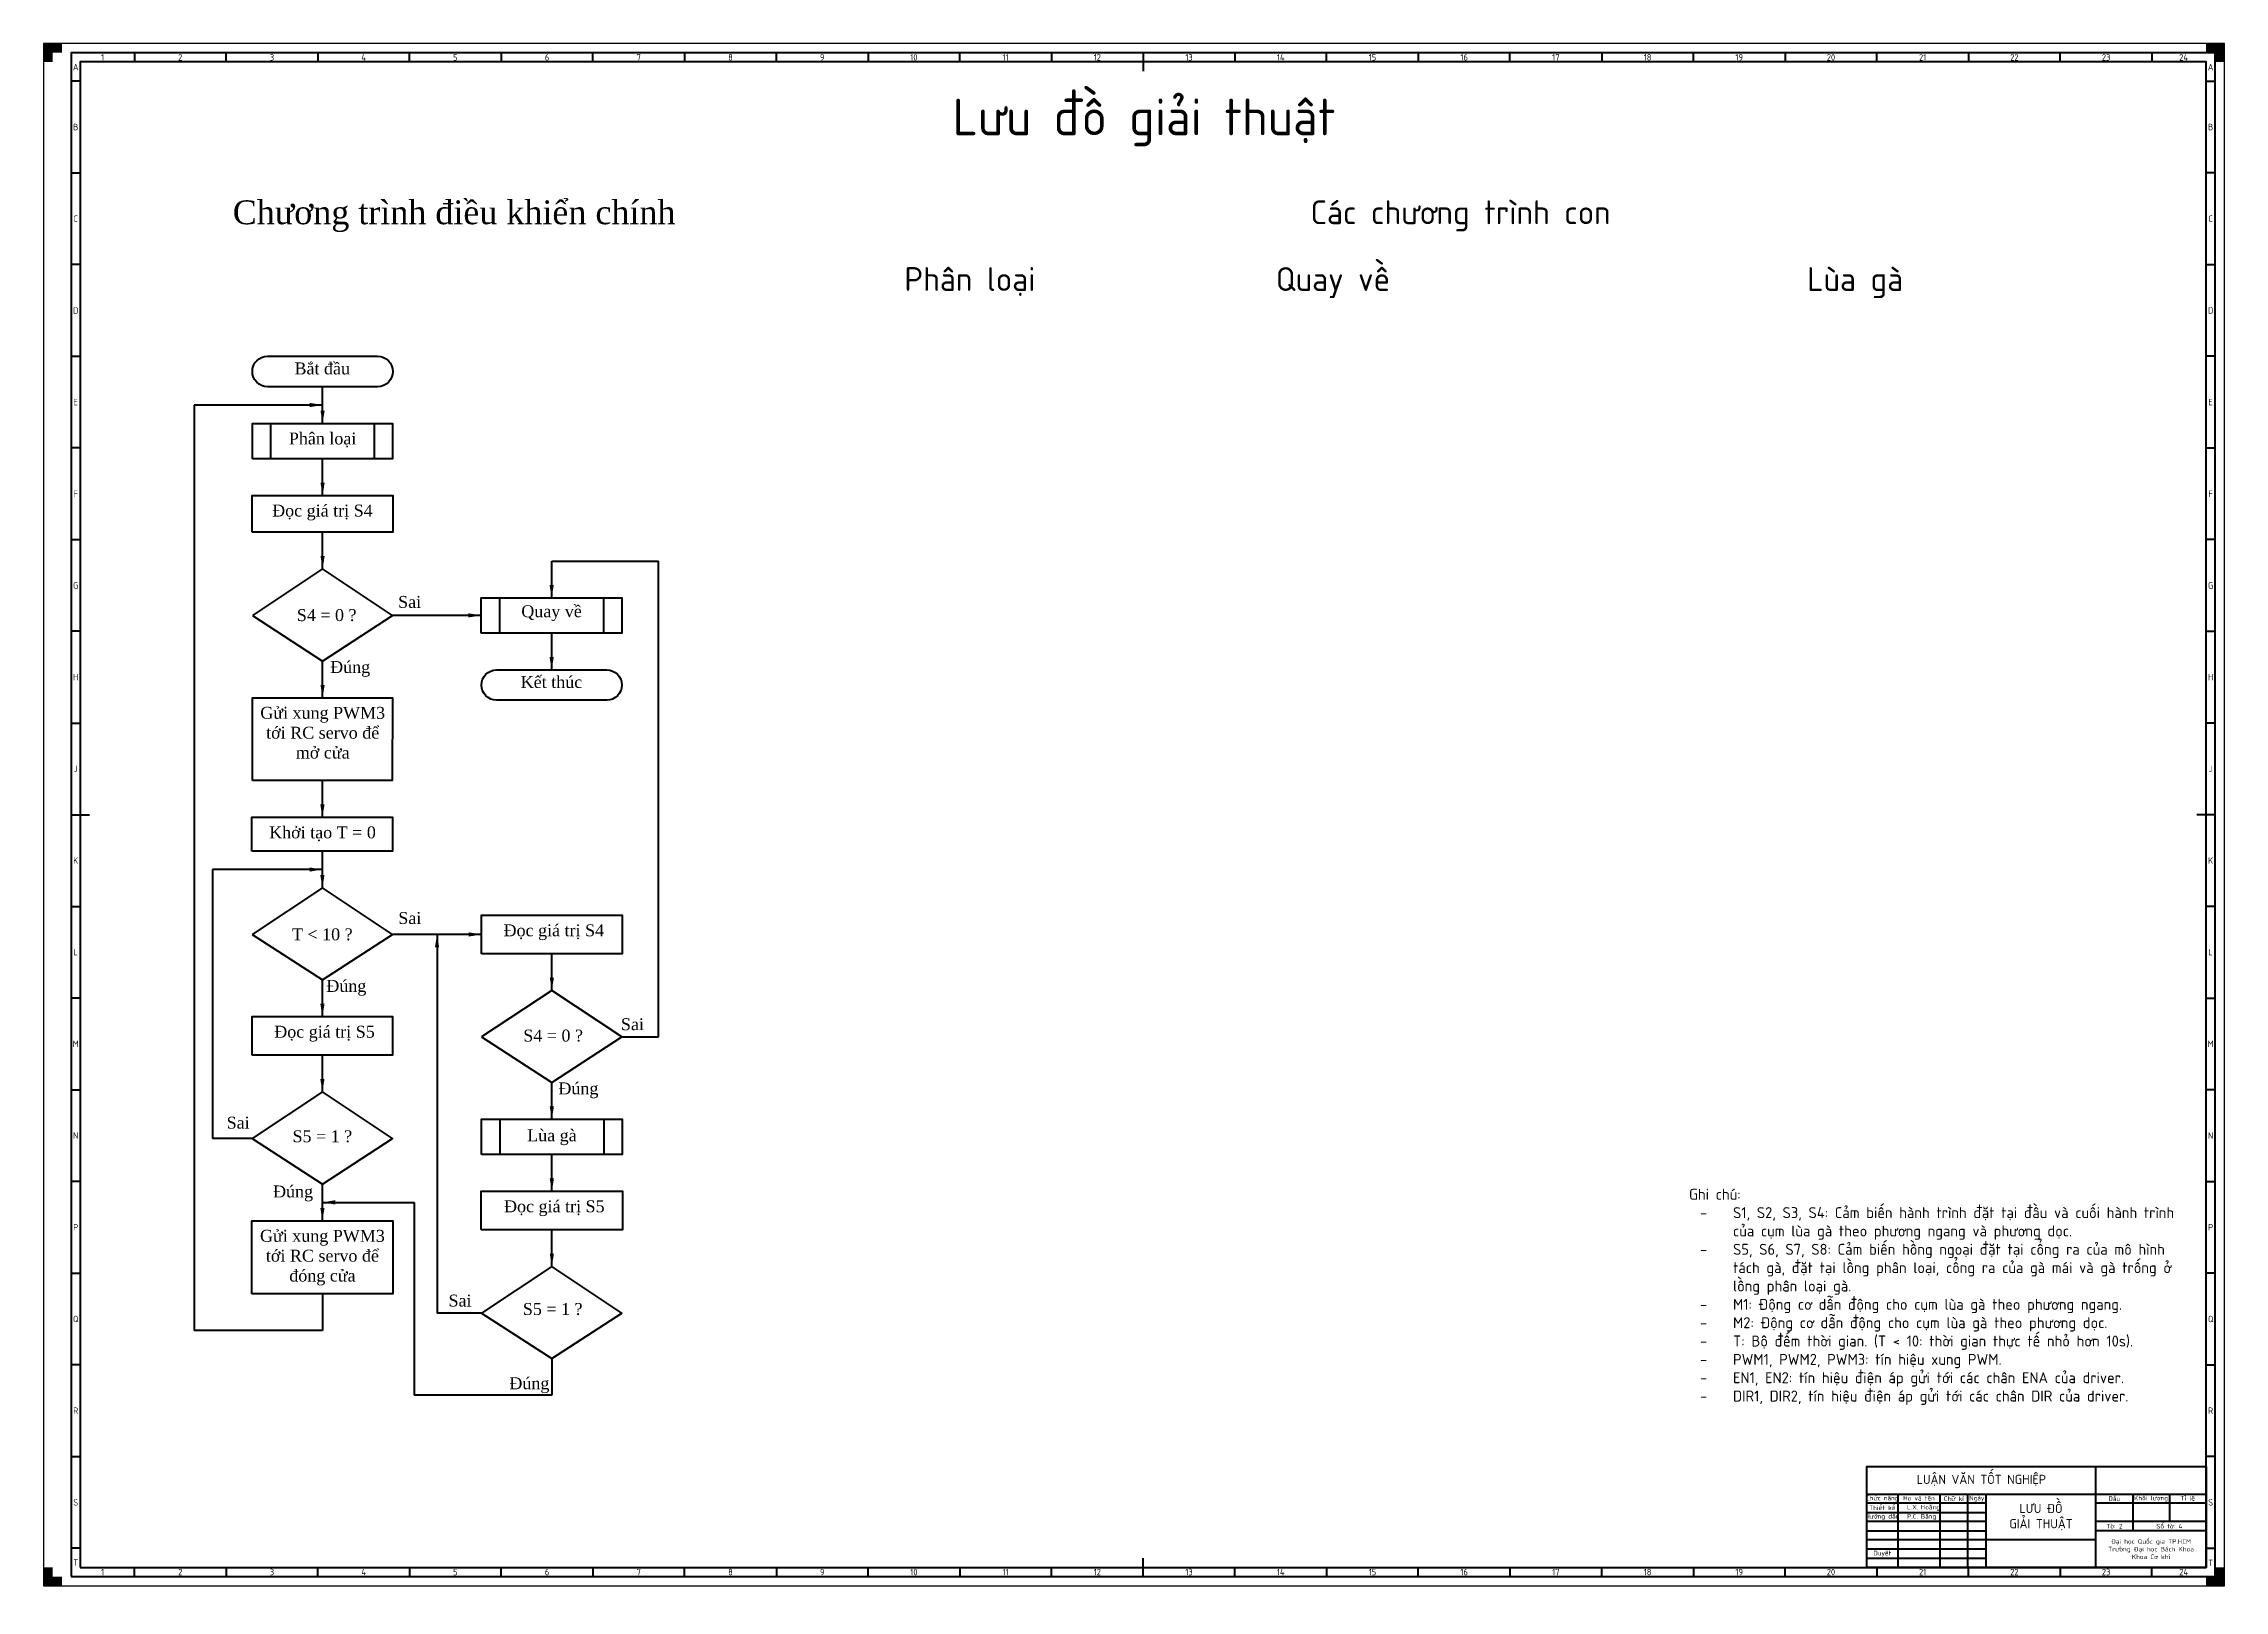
# Model space of a CAD drawing. Header units: millimetres. Extents: x -306 to 5587, y -2981 to 843.
# Drawn here: x 0 to 1189, y 0 to 843 of the extents above; entities that cross this region are included whole.
import ezdxf
from ezdxf import colors
from ezdxf.entities.mleader import LeaderData, LeaderLine
from ezdxf.math import Vec2, Vec3

# ---------------------------------------------------------------- set-up
doc = ezdxf.new("R2010")
doc.units = ezdxf.units.MM
doc.header["$LTSCALE"] = 0.25
doc.linetypes.add('DASHEDX2', pattern=[38.1, 25.4, -12.7])
doc.layers.get('0').update_dxf_attribs({"lineweight": 70})
for name, color, linetype, lineweight in [('Frame 0.5', 170, 'Continuous', 50), ('Frame 1', 10, 'Continuous', 100), ('Hidden', 4, 'DASHEDX2', 35), ('Text', 2, 'Continuous', 35)]:
    doc.layers.add(name, color=color, linetype=linetype, lineweight=lineweight)
doc.styles.get("Standard").update_dxf_attribs({"font": 'times.ttf', "width": 1.0001})
doc.styles.add('TCVN', font='')
doc.styles.get('TCVN').set_extended_font_data('TCVN 7284')
doc.dimstyles.new('TCVN', dxfattribs={"dimtxt": 3.5, "dimasz": 3.5, "dimexe": 2, "dimexo": 0, "dimtad": 1, "dimtxsty": 'TCVN', "dimcen": 3.5, "dimclrd": 256, "dimclre": 256, "dimclrt": 256, "dimadec": 0, "dimazin": 0, "dimtfac": 1, "dimtmove": 0, "dimatfit": 3, "dimfxl": 1, "dimtfillclr": 256, "dimlwd": -1, "dimlwe": -1, "dimarcsym": 0})

msp = doc.modelspace()

# ---------------------------------------------------------------- texts
at = {"ltscale": 1.5, "attachment_point": 1, "style": 'TCVN'}
for s, width, insert, char_height in [('\\pxqc;Lưu đồ giải thuật', 1000, (100, 813.5), 20), ('Các chương trình con', 232.098, (690.8, 758), 13), ('Quay về', 244.428, (671.8, 721.6), 13), ('Phân loại', 244.428, (469.3, 721.6), 13), ('Lùa gà', 244.428, (961.5, 721.6), 13)]:
    msp.add_mtext_dynamic_manual_height_columns(s, width=width, gutter_width=25, heights=[0], dxfattribs=dict(at, insert=insert, char_height=char_height))
at = {"ltscale": 1.5, "insert": (103.1, 758), "char_height": 13, "attachment_point": 1}
msp.add_mtext_dynamic_manual_height_columns('Chương trình điều khiển chính', width=258.331, gutter_width=25, heights=[0], dxfattribs=at)
at = {"color": 2, "ltscale": 1.5, "char_height": 6.5, "attachment_point": 1}
for s, width, insert in [('\\pxqc;Phân loại', 76.438, (113.9, 631.4)), ('\\pxqc;Đọc giá trị S4', 76.615, (113.7, 592.1)), ('\\pxqc;S4 = 0 ?', 73.855, (117.4, 535.1)), ('\\pxqc;Sai', 17.923, (190.6, 542.3)), ('\\pxqc;Quay về', 76.659, (238.6, 537.2)), ('\\pxqc;Đúng', 30.053, (152.1, 506.8)), ('\\pxqc;Kết thúc', 73.209, (240.3, 498.6)), ('\\pxqc;Gửi xung PWM3 \\Ptới RC servo để mở cửa', 76.322, (114, 481.8)), ('\\pxqc;Khởi tạo T = 0', 76.707, (113.7, 416.6)), ('\\pxqc;Sai', 18.704, (190.3, 369.9)), ('\\pxqc;T < 10 ?', 70.477, (116.7, 361)), ('\\pxqc; Đọc giá trị S4', 76.497, (238.7, 363.2)), ('\\pxqc;Đúng', 26.078, (152, 332.9)), ('\\pxqc;Sai', 20.467, (310.8, 312)), ('\\pxqc; Đọc giá trị S5', 76.634, (113.6, 307.9)), ('\\pxqc;S4 = 0 ?', 63.791, (245.9, 305.8)), ('\\pxqc;Đúng', 28.962, (277.1, 277)), ('\\pxqc;Sai', 13.524, (99.3, 258.3)), ('\\pxqc;S5 = 1 ?', 67.532, (118.2, 250.9)), ('\\pxqc;Lùa gà', 76.494, (238.9, 251.4)), ('\\pxqc;Đúng', 24.029, (124, 220.8)), ('\\pxqc; Đọc giá trị S5', 77.038, (238.7, 212.7)), ('\\pxqc;Gửi xung PWM3 tới RC servo để đóng cửa', 77.026, (113.5, 196.6)), ('\\pxqc;Sai', 21.082, (216.5, 161.3)), ('\\pxqc;S5 = 1 ?', 59.695, (247.7, 156.7)), ('\\pxqc;Đúng', 20.697, (254.5, 116.2))]:
    msp.add_mtext_dynamic_manual_height_columns(s, width=width, gutter_width=25, heights=[0], dxfattribs=dict(at, insert=insert))
at = {"layer": 'Text', "style": 'TCVN'}
for s, width, gutter_width, heights, insert, char_height, attachment_point in [('\\pxqc;A', 5, 17.5, [0], (17.5, 830.7), 3.5, 5), ('\\pxqc;1', 34.5, 17.5, [0], (32.2, 836), 3.5, 5), ('\\pxqc;2', 50, 17.5, [0], (74.5, 836), 3.5, 5), ('\\pxqc;3', 50, 17.5, [0], (124.5, 836), 3.5, 5), ('\\pxqc;4', 50, 17.5, [0], (174.5, 836), 3.5, 5), ('\\pxqc;5', 50, 17.5, [0], (224.5, 836), 3.5, 5), ('\\pxqc;6', 50, 17.5, [0], (274.5, 836), 3.5, 5), ('\\pxqc;7', 50, 17.5, [0], (324.5, 836), 3.5, 5), ('\\pxqc;8', 50, 17.5, [0], (374.5, 836), 3.5, 5), ('\\pxqc;9', 50, 17.5, [0], (424.5, 836), 3.5, 5), ('\\pxqc;10', 50, 17.5, [0], (474.5, 836), 3.5, 5), ('\\pxqc;11', 50, 17.5, [0], (524.5, 836), 3.5, 5), ('\\pxqc;12', 50, 17.5, [0], (574.5, 836), 3.5, 5), ('\\pxqc;13', 50, 17.5, [0], (624.5, 836), 3.5, 5), ('\\pxqc;14', 50, 17.5, [0], (674.5, 836), 3.5, 5), ('\\pxqc;15', 50, 17.5, [0], (724.5, 836), 3.5, 5), ('\\pxqc;16', 50, 17.5, [0], (774.5, 836), 3.5, 5), ('\\pxqc;17', 50, 17.5, [0], (824.5, 836), 3.5, 5), ('\\pxqc;18', 50, 17.5, [0], (874.5, 836), 3.5, 5), ('\\pxqc;19', 50, 17.5, [0], (924.5, 836), 3.5, 5), ('\\pxqc;20', 50, 17.5, [0], (974.5, 836), 3.5, 5), ('\\pxqc;21', 50, 17.5, [0], (1024.5, 836), 3.5, 5), ('\\pxqc;22', 50, 17.5, [0], (1074.5, 836), 3.5, 5), ('\\pxqc;23', 50, 17.5, [0], (1124.5, 836), 3.5, 5), ('\\pxqc;24', 34.5, 17.5, [0], (1166.8, 836), 3.5, 5), ('\\pxqc;A', 5, 17.5, [0], (1181.5, 830.7), 3.5, 5), ('\\pxqc;B', 5, 17.5, [0], (17.5, 798), 3.5, 5), ('\\pxqc;B', 5, 17.5, [0], (1181.5, 798), 3.5, 5), ('\\pxqc;C', 5, 17.5, [0], (17.5, 748), 3.5, 5), ('\\pxqc;C', 5, 17.5, [0], (1181.5, 748), 3.5, 5), ('\\pxqc;D', 5, 17.5, [0], (17.5, 698), 3.5, 5), ('\\pxqc;D', 5, 17.5, [0], (1181.5, 698), 3.5, 5), ('\\pxqc;E', 5, 17.5, [0], (17.5, 648), 3.5, 5), ('\\pxqc;E', 5, 17.5, [0], (1181.5, 648), 3.5, 5), ('\\pxqc;F', 5, 17.5, [0], (17.5, 598), 3.5, 5), ('\\pxqc;F', 5, 17.5, [0], (1181.5, 598), 3.5, 5), ('\\pxqc;G', 5, 17.5, [0], (17.5, 548), 3.5, 5), ('\\pxqc;G', 5, 17.5, [0], (1181.5, 548), 3.5, 5), ('\\pxqc;H', 5, 17.5, [0], (17.5, 498), 3.5, 5), ('\\pxqc;H', 5, 17.5, [0], (1181.5, 498), 3.5, 5), ('\\pxqc;J', 5, 17.5, [0], (17.5, 448), 3.5, 5), ('\\pxqc;J', 5, 17.5, [0], (1181.5, 448), 3.5, 5), ('\\pxqc;K', 5, 17.5, [0], (17.5, 398), 3.5, 5), ('\\pxqc;K', 5, 17.5, [0], (1181.5, 398), 3.5, 5), ('\\pxqc;L', 5, 17.5, [0], (17.5, 348), 3.5, 5), ('\\pxqc;L', 5, 17.5, [0], (1181.5, 348), 3.5, 5), ('\\pxqc;M', 5, 17.5, [0], (17.5, 298), 3.5, 5), ('\\pxqc;M', 5, 17.5, [0], (1181.5, 298), 3.5, 5), ('\\pxqc;N', 5, 17.5, [0], (17.5, 248), 3.5, 5), ('\\pxqc;N', 5, 17.5, [0], (1181.5, 248), 3.5, 5), ('Ghi chú:\\P\\pxi-3,l4,t4;-^IS1, S2, S3, S4: Cảm biến hành trình đặt tại đầu và cuối hành trình của cụm lùa gà theo phương ngang và phương dọc.\\P-^IS5, S6, S7, S8: Cảm biến hồng ngoại đặt tại cổng ra của mô hình tách gà, đặt tại lồng phân loại, cổng ra của gà mái và gà trống ở lồng phân loại gà.\\P-^IM1: Động cơ dẫn động cho cụm lùa gà theo phương ngang.\\P-^IM2: Động cơ dẫn động cho cụm lùa gà theo phương dọc.\\P-^IT: Bộ đếm thời gian. (T < 10: thời gian thực tế nhỏ hơn 10s).\\P-^IPWM1, PWM2, PWM3: tín hiệu xung PWM.\\P-^IEN1, EN2: tín hiệu điện áp gửi tới các chân ENA của driver.\\P-^IDIR1, DIR2, tín hiệu điện áp gửi tới các chân DIR của driver.', 276.5, 25, [355.8], (897.1, 219), 6, 1), ('\\pxqc;P', 5, 17.5, [0], (17.5, 198), 3.5, 5), ('\\pxqc;P', 5, 17.5, [0], (1181.5, 198), 3.5, 5), ('\\pxqc;Q', 5, 17.5, [0], (17.5, 148), 3.5, 5), ('\\pxqc;Q', 5, 17.5, [0], (1181.5, 148), 3.5, 5), ('\\pxqc;R', 5, 17.5, [0], (17.5, 98), 3.5, 5), ('\\pxqc;R', 5, 17.5, [0], (1181.5, 98), 3.5, 5), ('LUẬN VĂN TỐT NGHIỆP', 125, 25, [0], (1056.5, 60), 5, 5), ('\\pxqc;S', 5, 17.5, [0], (17.5, 48), 3.5, 5), ('Chức năng', 17, 25, [0], (1002.5, 50), 2.5, 5), ('Họ và tên', 23, 25, [0], (1022.5, 50), 2.5, 5), ('Chữ kí', 15, 25, [0], (1041.5, 50), 2.5, 5), ('Ngày', 10, 25, [0], (1054, 50), 2.5, 5), ('LƯU ĐỒ \\PGIẢI THUẬT', 60, 25, [0], (1089, 40), 5, 5), ('\\pxqc;Dấu', 20, 17.5, [0], (1129, 50), 2.5, 5), ('\\pxqc;Khối lượng', 20, 17.5, [0], (1149, 50), 2.5, 5), ('\\pxqc;Tỉ lệ', 20, 17.5, [0], (1169, 50), 2.5, 5), ('\\pxqc;S', 5, 17.5, [0], (1181.5, 48), 3.5, 5), ('Hướng dẫn', 17, 25, [0], (1002.5, 40), 2.5, 5), ('Thiết kế', 17, 25, [0], (1002.5, 45), 2.5, 5), ('\\pxi-3,l5,t5;L.X.^IHoằng', 23, 25, [0], (1011, 45), 2.5, 4), ('\\pxi-3,l5,ql,t5;P.C.^IBằng', 23, 25, [0], (1011, 40), 2.5, 4), ('Tờ: 2', 20, 17.5, [0], (1129, 35), 2.5, 5), ('\\pxqc;Số tờ: 4', 40, 17.5, [0], (1159, 35), 2.5, 5), ('Đại học Quốc gia TP.HCM\\PTrường Đại học Bách Khoa\\PKhoa Cơ khí', 60, 25, [0], (1149, 22.5), 2.5, 5), ('\\pxqc;T', 5, 17.5, [0], (17.5, 15.2), 3.5, 5), ('\\pxqc;Duyệt', 17, 25, [0], (1002.5, 20), 2.5, 5), ('\\pxqc;T', 5, 17.5, [0], (1181.5, 15), 3.5, 5), ('\\pxqc;1', 34.5, 17.5, [0], (32.2, 10), 3.5, 5), ('\\pxqc;2', 50, 17.5, [0], (74.5, 10), 3.5, 5), ('\\pxqc;3', 50, 17.5, [0], (124.5, 10), 3.5, 5), ('\\pxqc;4', 50, 17.5, [0], (174.5, 10), 3.5, 5), ('\\pxqc;5', 50, 17.5, [0], (224.5, 10), 3.5, 5), ('\\pxqc;6', 50, 17.5, [0], (274.5, 10), 3.5, 5), ('\\pxqc;7', 50, 17.5, [0], (324.5, 10), 3.5, 5), ('\\pxqc;8', 50, 17.5, [0], (374.5, 10), 3.5, 5), ('\\pxqc;9', 50, 17.5, [0], (424.5, 10), 3.5, 5), ('\\pxqc;10', 50, 17.5, [0], (474.5, 10), 3.5, 5), ('\\pxqc;11', 50, 17.5, [0], (524.5, 10), 3.5, 5), ('\\pxqc;12', 50, 17.5, [0], (574.5, 10), 3.5, 5), ('\\pxqc;13', 50, 17.5, [0], (624.5, 10), 3.5, 5), ('\\pxqc;14', 50, 17.5, [0], (674.5, 10), 3.5, 5), ('\\pxqc;15', 50, 17.5, [0], (724.5, 10), 3.5, 5), ('\\pxqc;16', 50, 17.5, [0], (774.5, 10), 3.5, 5), ('\\pxqc;17', 50, 17.5, [0], (824.5, 10), 3.5, 5), ('\\pxqc;18', 50, 17.5, [0], (874.5, 10), 3.5, 5), ('\\pxqc;19', 50, 17.5, [0], (924.5, 10), 3.5, 5), ('\\pxqc;20', 50, 17.5, [0], (974.5, 10), 3.5, 5), ('\\pxqc;21', 50, 17.5, [0], (1024.5, 10), 3.5, 5), ('\\pxqc;22', 50, 17.5, [0], (1074.5, 10), 3.5, 5), ('\\pxqc;23', 50, 17.5, [0], (1124.5, 10), 3.5, 5), ('\\pxqc;24', 34.5, 17.5, [0], (1166.8, 10), 3.5, 5)]:
    msp.add_mtext_dynamic_manual_height_columns(s, width=width, gutter_width=gutter_width, heights=heights, dxfattribs=dict(at, insert=insert, char_height=char_height, attachment_point=attachment_point))
at = {"layer": 'Text', "color": 2, "ltscale": 1.5, "insert": (115.3, 669.6), "char_height": 6.5, "attachment_point": 1}
msp.add_mtext_dynamic_manual_height_columns('\\pxqc;Bắt đầu', width=73.209, gutter_width=25, heights=[0], dxfattribs=at)

# ---------------------------------------------------------------- linework, layer by layer
for p, q in [((335.3, 301.8), (335.3, 561.3)), ((315.3, 301.8), (335.3, 301.8)), ((113.7, 246.4), (92, 246.4)), ((152, 161.8), (152, 141.8)), ((238.8, 151.2), (214.5, 151.2)), ((152, 141.8), (82.1, 141.8)), ((277.1, 126.4), (277.1, 106.4)), ((277.1, 106.4), (202, 106.4))]:
    msp.add_line(p, q)
for points in [[(122.1, 656.4, -1), (122.1, 673), (182.1, 673, -1), (182.1, 656.4)], [(247, 485.4, -1), (247, 502), (307, 502, -1), (307, 485.4)]]:
    msp.add_lwpolyline(points, format="xyb", close=True)
for points in [[(113.8, 617.1), (113.8, 636.4), (190.3, 636.4), (190.3, 617.1)], [(123.8, 636.4), (180.3, 636.4), (180.3, 617.1), (123.8, 617.1)], [(113.7, 577.1), (113.7, 597.1), (190.4, 597.1), (190.4, 577.1)], [(113.8, 531.6), (152.1, 506.8), (190.3, 531.6), (152.1, 557.1)], [(238.6, 522), (238.6, 541.3), (315.2, 541.3), (315.2, 522)], [(248.7, 541.3), (305.3, 541.3), (305.3, 522), (248.7, 522)], [(113.8, 441.6), (113.9, 486.8), (190.2, 486.8), (190.1, 441.6)], [(113.6, 403.1), (113.6, 421.6), (190.3, 421.6), (190.3, 403.1)], [(113.7, 357.7), (152, 332.9), (190.2, 357.7), (152, 383.1)], [(238.7, 347.2), (238.7, 368.2), (315.4, 368.2), (315.4, 347.2)], [(238.8, 301.8), (277.1, 277), (315.3, 301.8), (277.1, 327.2)], [(113.7, 291.9), (113.7, 312.9), (190.2, 312.9), (190.2, 291.9)], [(113.7, 246.4), (152, 221.6), (190.2, 246.4), (152, 271.9)], [(238.8, 237.7), (238.8, 257), (315.4, 257), (315.4, 237.7)], [(248.9, 257), (305.4, 257), (305.4, 237.7), (248.9, 237.7)], [(238.5, 196.7), (238.5, 217.7), (315.6, 217.7), (315.6, 196.7)], [(113.6, 161.8), (113.6, 201.6), (190.4, 201.6), (190.4, 161.8)], [(238.8, 151.2), (277.1, 126.4), (315.3, 151.2), (277.1, 176.7)]]:
    msp.add_lwpolyline(points, close=True)
for points in [[(10, 838.5), (10, 843.5), (0, 838.5), (0, 843.5)], [(0, 833.5), (0, 843.5), (5, 833.5), (5, 843.5)], [(1179, 838.5), (1179, 843.5), (1189, 838.5), (1189, 843.5)], [(1189, 833.5), (1189, 843.5), (1184, 833.5), (1184, 843.5)], [(0, 12.5), (0, 2.5), (5, 12.5), (5, 2.5)], [(1189, 12.5), (1189, 2.5), (1184, 12.5), (1184, 2.5)], [(10, 7.5), (10, 2.5), (0, 7.5), (0, 2.5)], [(1179, 7.5), (1179, 2.5), (1189, 7.5), (1189, 2.5)]]:
    msp.add_solid(points)
at = {"layer": 'Defpoints'}
msp.add_lwpolyline([(0, 2.5), (1189, 2.5), (1189, 843.5), (0, 843.5)], close=True, dxfattribs=at)
at = {"layer": 'Frame 0.5'}
for p, q in [((49.5, 838.5), (49.5, 833.5)), ((99.5, 833.5), (99.5, 838.5)), ((149.5, 838.5), (149.5, 833.5)), ((199.5, 833.5), (199.5, 838.5)), ((249.5, 838.5), (249.5, 833.5)), ((299.5, 833.5), (299.5, 838.5)), ((349.5, 838.5), (349.5, 833.5)), ((399.5, 833.5), (399.5, 838.5)), ((449.5, 838.5), (449.5, 833.5)), ((499.5, 833.5), (499.5, 838.5)), ((549.5, 838.5), (549.5, 833.5)), ((649.5, 838.5), (649.5, 833.5)), ((699.5, 833.5), (699.5, 838.5)), ((749.5, 838.5), (749.5, 833.5)), ((799.5, 833.5), (799.5, 838.5)), ((849.5, 838.5), (849.5, 833.5)), ((899.5, 833.5), (899.5, 838.5)), ((949.5, 838.5), (949.5, 833.5)), ((999.5, 833.5), (999.5, 838.5)), ((1049.5, 838.5), (1049.5, 833.5)), ((1099.5, 833.5), (1099.5, 838.5)), ((1149.5, 838.5), (1149.5, 833.5)), ((20, 823), (15, 823)), ((1179, 823), (1184, 823)), ((15, 773), (20, 773)), ((1184, 773), (1179, 773)), ((20, 723), (15, 723)), ((1179, 723), (1184, 723)), ((15, 673), (20, 673)), ((1184, 673), (1179, 673)), ((20, 623), (15, 623)), ((1179, 623), (1184, 623)), ((15, 573), (20, 573)), ((1184, 573), (1179, 573)), ((20, 523), (15, 523)), ((1179, 523), (1184, 523)), ((15, 473), (20, 473)), ((1184, 473), (1179, 473)), ((15, 373), (20, 373)), ((1184, 373), (1179, 373)), ((20, 323), (15, 323)), ((1179, 323), (1184, 323)), ((15, 273), (20, 273)), ((1184, 273), (1179, 273)), ((20, 223), (15, 223)), ((1179, 223), (1184, 223)), ((15, 173), (20, 173)), ((1184, 173), (1179, 173)), ((20, 123), (15, 123)), ((1179, 123), (1184, 123)), ((15, 73), (20, 73)), ((1184, 73), (1179, 73)), ((1119, 12.5), (1119, 67.5)), ((994, 52.5), (1179, 52.5)), ((1011, 52.5), (1011, 12.5)), ((1034, 12.5), (1034, 52.5)), ((1049, 52.5), (1049, 12.5)), ((1059, 52.5), (1059, 12.5)), ((1139, 52.5), (1139, 32.5)), ((1159, 52.5), (1159, 37.5)), ((1059, 47.5), (994, 47.5)), ((994, 42.5), (1059, 42.5)), ((1059, 37.5), (994, 37.5)), ((1179, 47.5), (1119, 47.5)), ((1179, 37.5), (1119, 37.5)), ((994, 32.5), (1059, 32.5)), ((1119, 27.5), (994, 27.5)), ((1179, 32.5), (1119, 32.5)), ((20, 23), (15, 23)), ((49.5, 7.5), (49.5, 12.5)), ((99.5, 12.5), (99.5, 7.5)), ((149.5, 7.5), (149.5, 12.5)), ((199.5, 12.5), (199.5, 7.5)), ((249.5, 7.5), (249.5, 12.5)), ((299.5, 12.5), (299.5, 7.5)), ((349.5, 7.5), (349.5, 12.5)), ((399.5, 12.5), (399.5, 7.5)), ((449.5, 7.5), (449.5, 12.5)), ((499.5, 12.5), (499.5, 7.5)), ((549.5, 7.5), (549.5, 12.5)), ((649.5, 7.5), (649.5, 12.5)), ((699.5, 12.5), (699.5, 7.5)), ((749.5, 7.5), (749.5, 12.5)), ((799.5, 12.5), (799.5, 7.5)), ((849.5, 7.5), (849.5, 12.5)), ((899.5, 12.5), (899.5, 7.5)), ((949.5, 7.5), (949.5, 12.5)), ((1059, 22.5), (994, 22.5)), ((994, 17.5), (1059, 17.5)), ((999.5, 12.5), (999.5, 7.5)), ((1049.5, 7.5), (1049.5, 12.5)), ((1099.5, 12.5), (1099.5, 7.5)), ((1149.5, 7.5), (1149.5, 12.5)), ((1179, 23), (1184, 23))]:
    msp.add_line(p, q, dxfattribs=at)
msp.add_lwpolyline([(15, 7.5), (1184, 7.5), (1184, 838.5), (15, 838.5)], close=True, dxfattribs=at)
at = {"layer": 'Frame 1'}
for p, q in [((599.5, 838.5), (599.5, 828.5)), ((15, 423), (25, 423)), ((1184, 423), (1174, 423)), ((599.5, 7.5), (599.5, 17.5))]:
    msp.add_line(p, q, dxfattribs=at)
for points in [[(20, 12.5), (1179, 12.5), (1179, 833.5), (20, 833.5)], [(1179, 12.5), (994, 12.5), (994, 67.5), (1179, 67.5)]]:
    msp.add_lwpolyline(points, close=True, dxfattribs=at)

msp.set_redraw_order([(e.dxf.handle, doc.entitydb.next_handle()) for e in msp.query("TEXT MTEXT ATTDEF DIMENSION ARC_DIMENSION")])  # texts and dimensions are drawn at this point

# ---------------------------------------------------------------- leaders
for points in [[(152.1, 636.4), (152.1, 656.4)], [(152.1, 646.4), (82.1, 646.4), (82.1, 141.8)], [(152.1, 597.1), (152.1, 617.1)], [(152.1, 557.1), (152.1, 577.1)], [(277, 541.3), (277, 561.3), (335.3, 561.3)], [(238.6, 531.7), (190.3, 531.6)], [(277, 502), (277, 522)], [(152.1, 486.8), (152.1, 506.8)], [(152, 421.6), (152, 441.6)], [(152, 393.1), (92, 393.1), (92, 246.4)], [(152, 383.1), (152, 403.1)], [(238.7, 357.7), (190.2, 357.7)], [(214.5, 357.7), (214.5, 151.2)], [(277.1, 327.2), (277.1, 347.2)], [(152, 312.9), (152, 332.9)], [(152, 271.9), (152, 291.9)], [(277.1, 257), (277.1, 277)], [(277.1, 217.7), (277.1, 237.7)], [(152, 201.6), (152, 221.6)], [(152, 211.6), (202, 211.6), (202, 106.4)], [(277.1, 176.7), (277.1, 196.7)]]:
    msp.add_leader(points, dimstyle='TCVN', override={"dimasz": 7, "dimgap": 0.09, "dimtad": 0})
at = {"layer": 'Hidden'}
ml = msp.add_multileader_mtext('Standard', dxfattribs=at)
ml.set_content('')
ml.set_leader_properties(color=256, linetype='ByLayer', lineweight=-1)
ml.build(insert=Vec2(0, 0))
ml.multileader.update_dxf_attribs({"has_dogleg": 0, "arrow_head_size": 10})
ctx = ml.context
ctx.base_point, ctx.char_height, ctx.arrow_head_size, ctx.plane_origin = Vec3(340.5, 457.4), 3.5, 10, Vec3(340.5, 477.4)
notes = []
notes.append((ctx, [(0, (0, 0, 0), (0, 0), (1, 0), 1, [])]))
ctx.mtext, ml.multileader.dxf.content_type = None, 0
for ctx, leaders in notes:
    for number, flags, end, landing, length, lines in leaders:
        leader = LeaderData()
        leader.index, (leader.has_last_leader_line, leader.has_dogleg_vector, leader.attachment_direction) = number, flags
        leader.last_leader_point, leader.dogleg_vector, leader.dogleg_length = Vec3(end), Vec3(landing), length
        for number, points, colour, breaks in lines:
            line = LeaderLine()
            line.index, line.vertices, line.color, line.breaks = number, Vec3.list(points), colors.encode_raw_color(colour), breaks
            leader.lines.append(line)
        ctx.leaders.append(leader)

doc.saveas('drawing.dxf')
